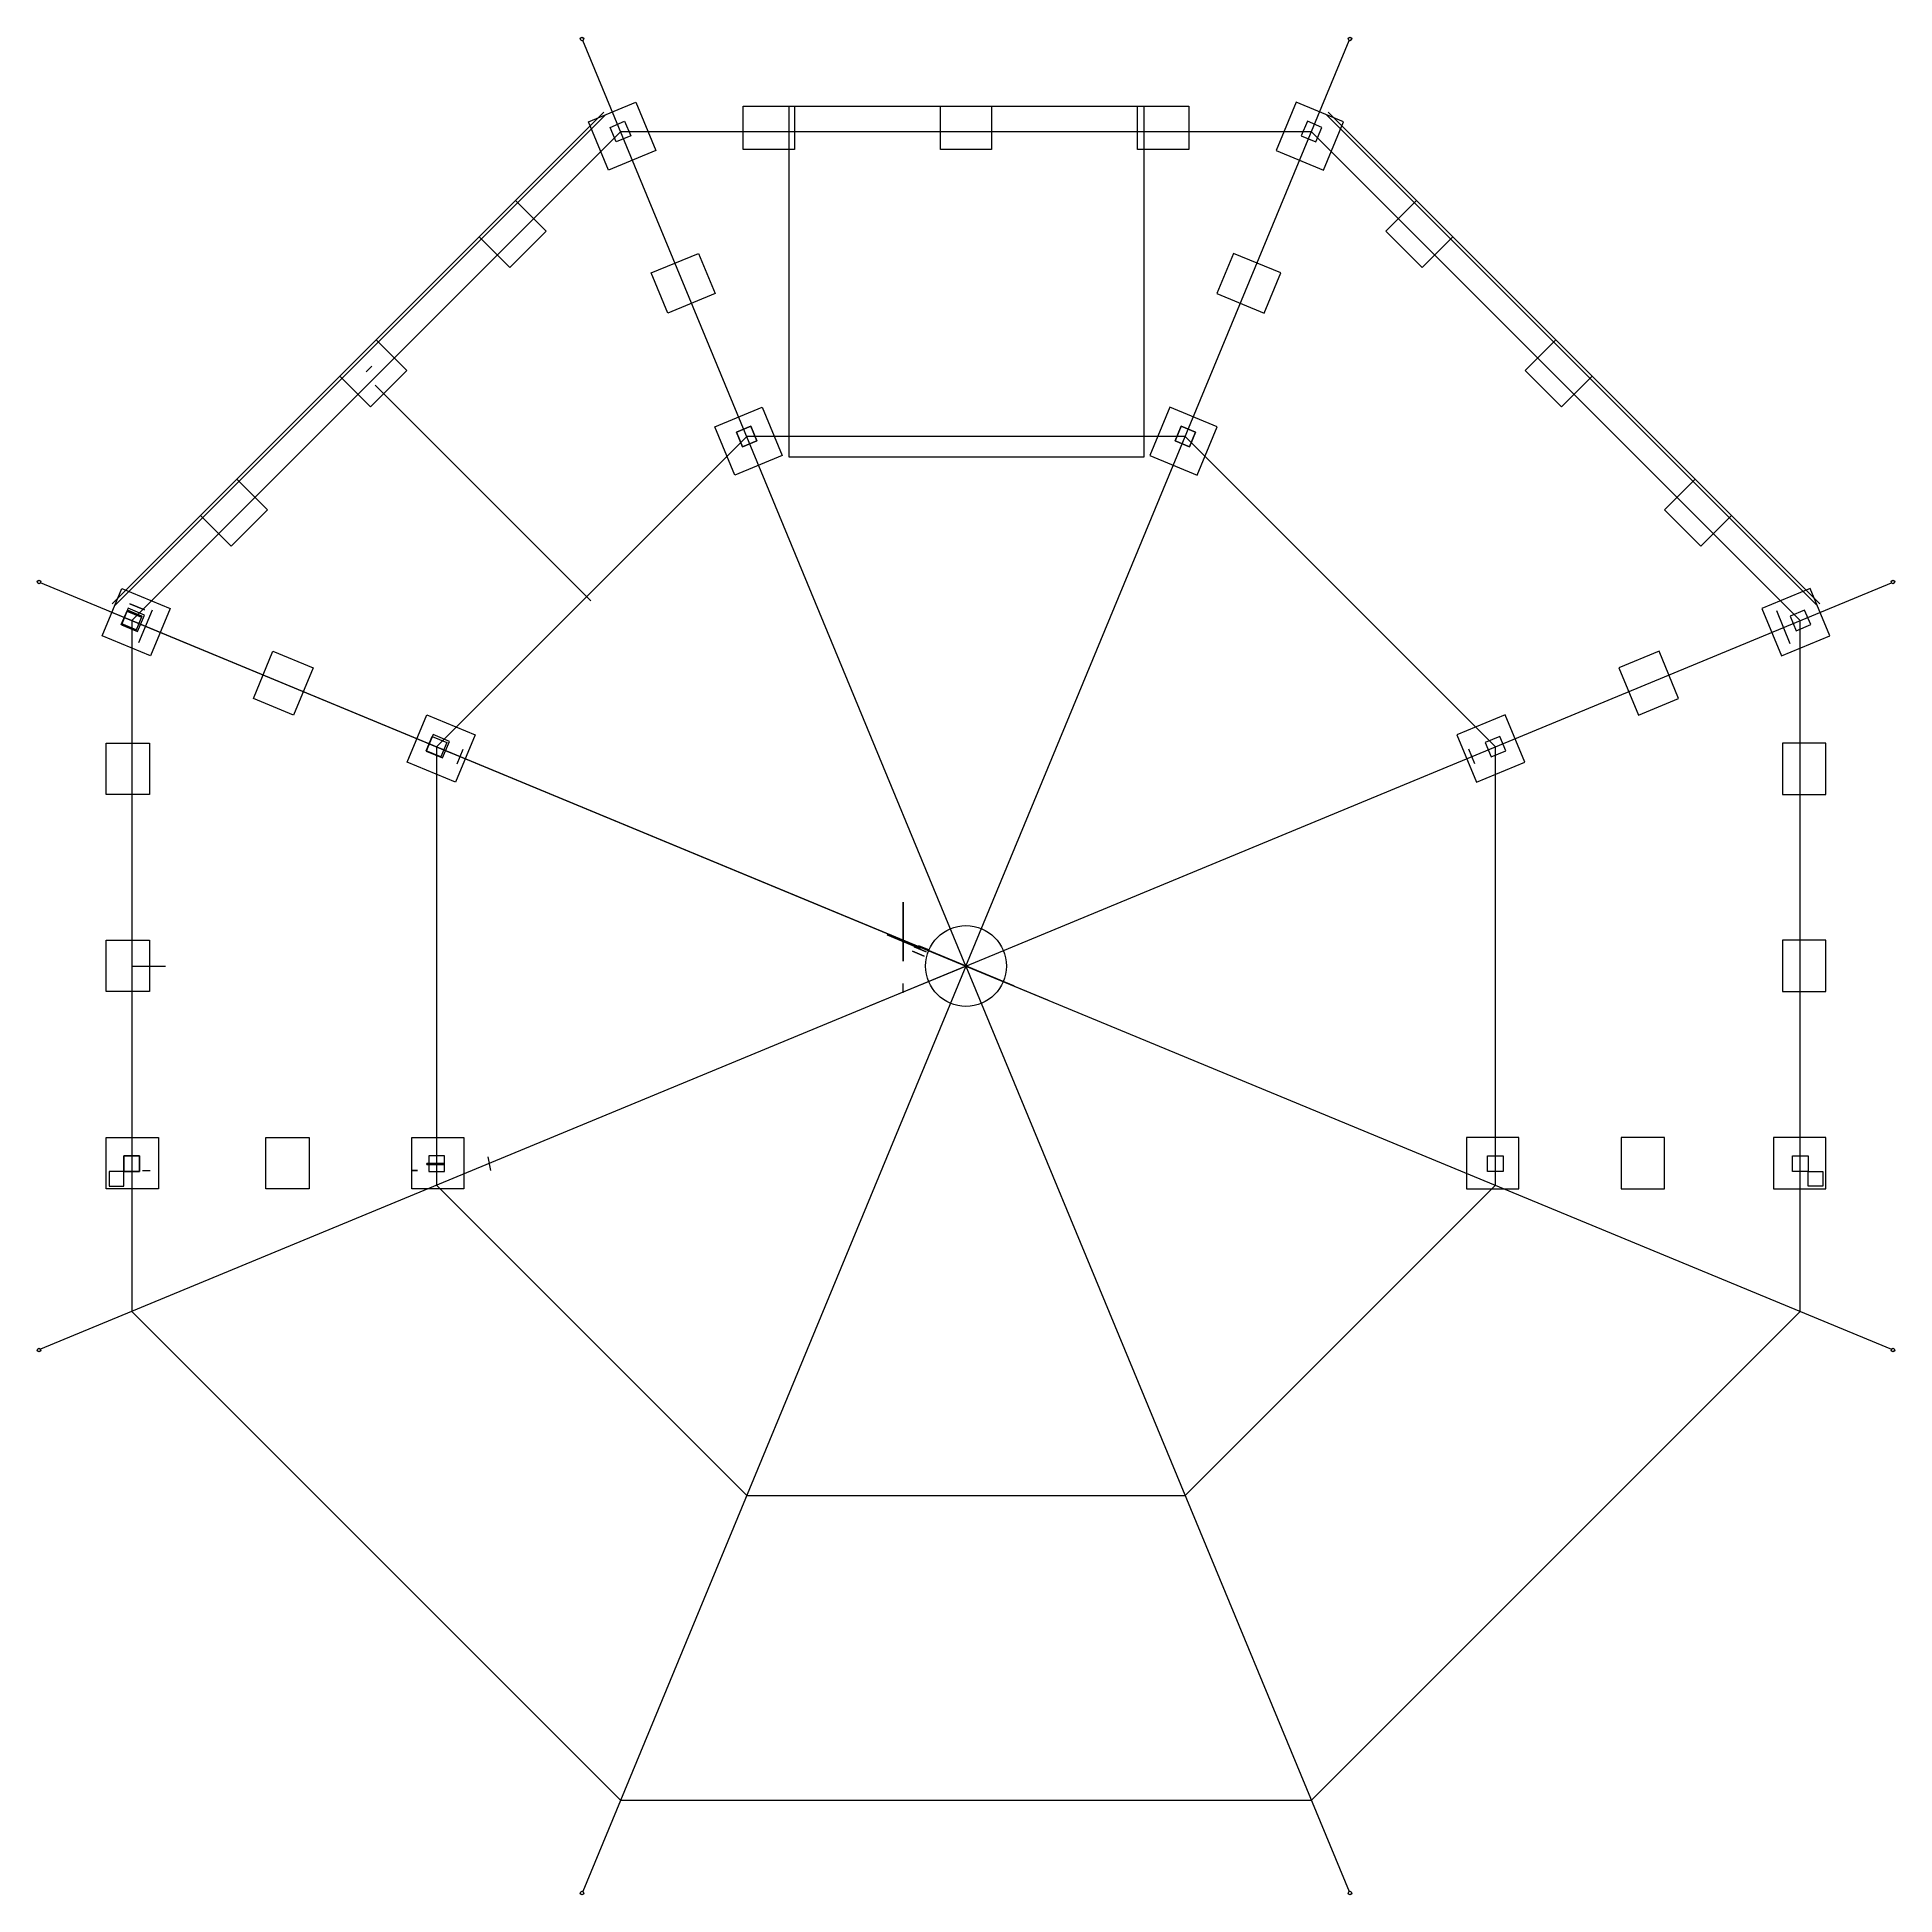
# Model space of a CAD drawing. Header units: millimetres. Extents: x 574 to 19426, y 10574 to 29426.
import ezdxf

# ---------------------------------------------------------------- set-up
doc = ezdxf.new("R2010")
doc.units = ezdxf.units.MM
doc.layers.add('Сетка осей', color=84, linetype='Continuous')
doc.layers.add('Стандарт', color=252, linetype='Continuous')
doc.styles.add('+ACGI3AC0', font='txt.shx', dxfattribs={"height": 15})

msp = doc.modelspace()

# ---------------------------------------------------------------- linework, layer by layer
at = {"layer": 'Сетка осей'}
for q in [(6110, 29391), (13890, 29391), (609, 23890), (19391, 23890), (609, 16110), (6110, 10609), (13890, 10609), (19391, 16110)]:
    msp.add_line((10000, 20000), q, dxfattribs=at)
at = {"layer": 'Сетка осей', "linetype": 'Continuous'}
for centre in [(6103, 29408), (6103, 29408), (13897, 29408), (13897, 29408), (592, 23897), (19408, 23897), (19408, 23897), (19408, 23897), (592, 16103), (19408, 16103), (6103, 10592), (13897, 10592)]:
    msp.add_circle(centre, 18.2, dxfattribs=at)
at = {"layer": 'Стандарт'}
for points, elevation in [([(1336, 23675), (6325, 28664)], -345), ([(18664, 23675), (13675, 28664)], -345), ([(1365, 23663), (6337, 28635)], -345), ([(18635, 23663), (13663, 28635)], -345), ([(1306, 23601), (10000, 20000)], -345), ([(1606, 23282), (1744, 23615)], -345), ([(18365, 23270), (18228, 23603)], -345), ([(4835, 22053), (4896, 22201)], -345), ([(15165, 22053), (15104, 22201)], -345), ([(1533, 20000), (1876, 20000)], -160)]:
    msp.add_lwpolyline(points, dxfattribs=dict(at, elevation=elevation))
at = {"layer": 'Стандарт', "color": 5, "lineweight": 30, "elevation": -345}
for points in [[(6651, 28765), (6853, 28276), (6373, 28077), (6170, 28566)], [(6651, 28765), (6853, 28276), (6373, 28077), (6170, 28566)], [(8260, 28725), (8260, 28285), (7740, 28285), (7740, 28725)], [(10260, 28725), (10260, 28285), (9740, 28285), (9740, 28725)], [(12260, 28725), (12260, 28285), (11740, 28285), (11740, 28725)], [(13349, 28765), (13147, 28276), (13627, 28077), (13830, 28566)], [(13349, 28765), (13147, 28276), (13627, 28077), (13830, 28566)], [(5428, 27768), (5739, 27457), (5372, 27089), (5061, 27400)], [(14572, 27768), (14261, 27457), (14628, 27089), (14939, 27400)], [(7286, 27232), (7454, 26825), (6974, 26626), (6805, 27033)], [(7286, 27232), (7454, 26825), (6974, 26626), (6805, 27033)], [(12714, 27232), (12546, 26825), (13026, 26626), (13195, 27033)], [(12714, 27232), (12546, 26825), (13026, 26626), (13195, 27033)], [(4014, 26354), (4325, 26042), (3958, 25675), (3646, 25986)], [(15986, 26354), (15675, 26042), (16042, 25675), (16354, 25986)], [(7933, 25670), (8135, 25181), (7655, 24982), (7452, 25471)], [(7933, 25670), (8135, 25181), (7655, 24982), (7452, 25471)], [(12067, 25670), (11865, 25181), (12345, 24982), (12548, 25471)], [(12067, 25670), (11865, 25181), (12345, 24982), (12548, 25471)], [(2600, 24939), (2911, 24628), (2543, 24261), (2232, 24572)], [(17400, 24939), (17089, 24628), (17457, 24261), (17768, 24572)], [(1434, 23830), (1923, 23627), (1724, 23147), (1235, 23349)], [(18566, 23830), (18077, 23627), (18276, 23147), (18765, 23349)], [(2967, 23195), (3374, 23026), (3175, 22546), (2768, 22714)], [(17033, 23195), (16626, 23026), (16825, 22546), (17232, 22714)], [(4529, 22548), (5018, 22345), (4819, 21865), (4330, 22067)], [(15471, 22548), (14982, 22345), (15181, 21865), (15670, 22067)], [(1715, 21742), (1275, 21742), (1275, 22262), (1715, 22262)], [(18285, 21742), (18725, 21742), (18725, 22262), (18285, 22262)], [(1715, 19742), (1275, 19742), (1275, 20262), (1715, 20262)], [(18285, 19742), (18725, 19742), (18725, 20262), (18285, 20262)], [(1275, 18260), (1805, 18260), (1805, 17740), (1275, 17740)], [(3335, 17740), (2895, 17740), (2895, 18260), (3335, 18260)], [(4375, 18260), (4905, 18260), (4905, 17740), (4375, 17740)], [(15610, 18260), (15080, 18260), (15080, 17740), (15610, 17740)], [(16650, 17740), (17090, 17740), (17090, 18260), (16650, 18260)], [(18725, 18260), (18195, 18260), (18195, 17740), (18725, 17740)]]:
    msp.add_lwpolyline(points, close=True, dxfattribs=at)
at = {"layer": 'Стандарт'}
for points, elevation in [([(8206, 28725), (11806, 28725), (11806, 25165), (8206, 25165)], -345), ([(6493, 28467), (1533, 23507), (1533, 16493), (6493, 11533), (13507, 11533), (18467, 16493), (18467, 23507), (13507, 28467)], -345), ([(7775, 25372), (4628, 22225), (4628, 17775), (7775, 14628), (12225, 14628), (15372, 17775), (15372, 22225), (12225, 25372)], -345), ([(4584, 22330), (4732, 22269), (4671, 22121), (4523, 22182)], 3102), ([(1453, 17915), (1303, 17915), (1303, 17765), (1453, 17765)], -345), ([(1613, 17915), (1453, 17915), (1453, 18075), (1613, 18075)], -333), ([(4527, 17986), (4708, 17986), (4708, 17995), (4527, 17995)], -333), ([(4687, 17986), (4527, 17986), (4527, 17995), (4687, 17995)], -333), ([(18547, 17915), (18697, 17915), (18697, 17765), (18547, 17765)], -345)]:
    msp.add_lwpolyline(points, close=True, dxfattribs=dict(at, elevation=elevation))
at = {"layer": 'Стандарт', "color": 3, "lineweight": 30, "elevation": -345}
for points in [[(6536, 28572), (6597, 28424), (6449, 28363), (6388, 28511)], [(13464, 28572), (13403, 28424), (13551, 28363), (13612, 28511)], [(7670, 25416), (7731, 25268), (7879, 25329), (7818, 25477)], [(7818, 25477), (7879, 25329), (7731, 25268), (7670, 25416)], [(7818, 25477), (7879, 25329), (7731, 25268), (7670, 25416)], [(12182, 25477), (12121, 25329), (12269, 25268), (12330, 25416)], [(12182, 25477), (12121, 25329), (12269, 25268), (12330, 25416)], [(12330, 25416), (12269, 25268), (12121, 25329), (12182, 25477)], [(1489, 23612), (1637, 23551), (1576, 23403), (1428, 23464)], [(18511, 23612), (18363, 23551), (18424, 23403), (18572, 23464)], [(4584, 22330), (4732, 22269), (4671, 22121), (4523, 22182)], [(15416, 22330), (15268, 22269), (15329, 22121), (15477, 22182)], [(1453, 17915), (1613, 17915), (1613, 18075), (1453, 18075)], [(4548, 17915), (4708, 17915), (4708, 18075), (4548, 18075)], [(15452, 17915), (15292, 17915), (15292, 18075), (15452, 18075)], [(18547, 17915), (18387, 17915), (18387, 18075), (18547, 18075)]]:
    msp.add_lwpolyline(points, close=True, dxfattribs=at)
at = {"layer": 'Стандарт', "extrusion": (-0.707107, 0.707107, -3.91578e-14), "elevation": 15639}
msp.add_lwpolyline([(-21253, 3966), (-21253, 4046), (-21173, 4046), (-21173, 3966)], close=True, dxfattribs=at)
at = {"layer": 'Стандарт', "extrusion": (-0.707107, -0.707107, -1.61214e-19), "elevation": -21143}
msp.add_lwpolyline([(-15479, 3966), (-12384, 3966), (-12384, 3219), (-15479, 3219)], close=True, dxfattribs=at)
at = {"layer": 'Стандарт', "extrusion": (-0.101041, 0.041853, 0.994002), "elevation": 3650}
for points in [[(-22224, -7304), (-22224, -7124), (-22404, -7124), (-22404, -7304)], [(-22224, -3934), (-22224, -3754), (-22404, -3754), (-22404, -3934)]]:
    msp.add_lwpolyline(points, close=True, dxfattribs=at)
at = {"layer": 'Стандарт', "extrusion": (-0.92388, 0.382683, 5.48108e-17), "elevation": 7660}
msp.add_lwpolyline([(-22344, 3011), (-22344, 3091), (-22264, 3091), (-22264, 3011)], close=True, dxfattribs=at)
at = {"layer": 'Стандарт', "extrusion": (0.382683, 0.92388, 6.12323e-17)}
for points, elevation in [([(7660, 3011), (7500, 3011), (7500, 2851), (7660, 2851)], 22374), ([(7660, 2977), (7500, 2977), (7500, 2817), (7660, 2817)], 22384), ([(7660, 2977), (7500, 2977), (7500, 2817), (7660, 2817)], 22454)]:
    msp.add_lwpolyline(points, close=True, dxfattribs=dict(at, elevation=elevation))
at = {"layer": 'Стандарт', "extrusion": (-0.382683, -0.92388, 6.12323e-17), "elevation": -22234}
msp.add_lwpolyline([(-7660, 3009), (-7500, 3009), (-7500, 2849), (-7660, 2849)], close=True, dxfattribs=at)
at = {"layer": 'Стандарт', "extrusion": (-0.382683, -0.92388, 7.25288e-17), "elevation": -22304}
for points in [[(-7660, 2850), (-7500, 2850), (-7500, 3010), (-7660, 3010)], [(2110, 3970), (1060, 3970), (1060, 3790), (2110, 3790)], [(1065, 3769), (1155, 3769), (1155, 3990), (1065, 3990)]]:
    msp.add_lwpolyline(points, close=True, dxfattribs=at)
at = {"layer": 'Стандарт', "extrusion": (-0.382683, -0.92388, 1.3244e-16), "elevation": -22304}
msp.add_lwpolyline([(-7624, 3077), (-47, 3909)], dxfattribs=at)
at = {"layer": 'Стандарт', "extrusion": (-0.382683, -0.92388, 5.12856e-17), "elevation": -22304}
msp.add_lwpolyline([(-4329, 3196), (-4072, 3196), (-4072, 3126), (-4329, 3126)], close=True, dxfattribs=at)
at = {"layer": 'Стандарт', "extrusion": (1, 2.4157e-06, -2.20208e-09), "elevation": 9362}
for points in [[(20070, 3966), (20649, 3924), (20629, 3647), (20050, 3689)], [(20242, 3953), (20309, 3948), (20305, 3892), (20237, 3897)], [(20242, 3953), (20228, 3954), (20229, 3957), (20242, 3956)]]:
    msp.add_lwpolyline(points, close=True, dxfattribs=at)
at = {"layer": 'Стандарт', "extrusion": (-0.382683, -0.92388, -7.63278e-17), "elevation": -22290}
msp.add_lwpolyline([(727, 3953), (1065, 3990), (1089, 3771), (751, 3734)], close=True, dxfattribs=at)
at = {"layer": 'Стандарт', "extrusion": (-0.382683, -0.92388, -2.6705e-16)}
for elevation in [-22283, -22234]:
    msp.add_lwpolyline([(1155, 3990), (1025, 3990), (1025, 3760), (1155, 3760)], close=True, dxfattribs=dict(at, elevation=elevation))
at = {"layer": 'Стандарт', "extrusion": (-0.382683, -0.92388, 2.76322e-16), "elevation": -22304}
msp.add_lwpolyline([(1060, 3970), (2110, 3790)], dxfattribs=at)
at = {"layer": 'Стандарт', "extrusion": (0.382683, 0.92388, -3.00424e-17), "elevation": 22311}
msp.add_lwpolyline([(-1175, 3990), (-1065, 3990), (-1065, 3760), (-1175, 3760)], close=True, dxfattribs=at)
at = {"layer": 'Стандарт'}
for points in [[(9029, 19598), (10000, 20000), (10827, 19658)], [(5146, 18065), (5173, 17925)]]:
    msp.add_lwpolyline(points, dxfattribs=at)
at = {"layer": 'Стандарт', "extrusion": (1, -2.38544e-06, -4.1801e-07), "elevation": 9362}
for points in [[(19728, 3951), (19821, 3947)], [(19727, 3971), (19728, 3971), (19728, 3951)]]:
    msp.add_lwpolyline(points, dxfattribs=at)
at = {"layer": 'Стандарт', "extrusion": (2.99458e-07, -1, 3.56629e-08), "elevation": -17925}
msp.add_lwpolyline([(1642, 3061), (1721, 2393)], dxfattribs=at)
at = {"layer": 'Стандарт', "extrusion": (0, -1, 3.06162e-16), "elevation": -17925}
msp.add_lwpolyline([(4432, 3446), (4372, 3446), (4372, 3426), (4432, 3426)], close=True, dxfattribs=at)
at = {"layer": 'Стандарт'}
msp.add_circle((10000, 20000, 3970), 410, dxfattribs=at)

# ---------------------------------------------------------------- texts
at = {"layer": 'Сетка осей', "style": '+ACGI3AC0'}
for s, p in [('7', (6100, 29401)), ('6', (13893, 29401)), ('8', (587, 23890)), ('5', (19403, 23890)), ('1', (590, 16097)), ('4', (19402, 16097)), ('2', (6101, 10586)), ('3', (13892, 10585))]:
    msp.add_text(s, height=15, dxfattribs=at).set_placement(p)

doc.saveas('drawing.dxf')
